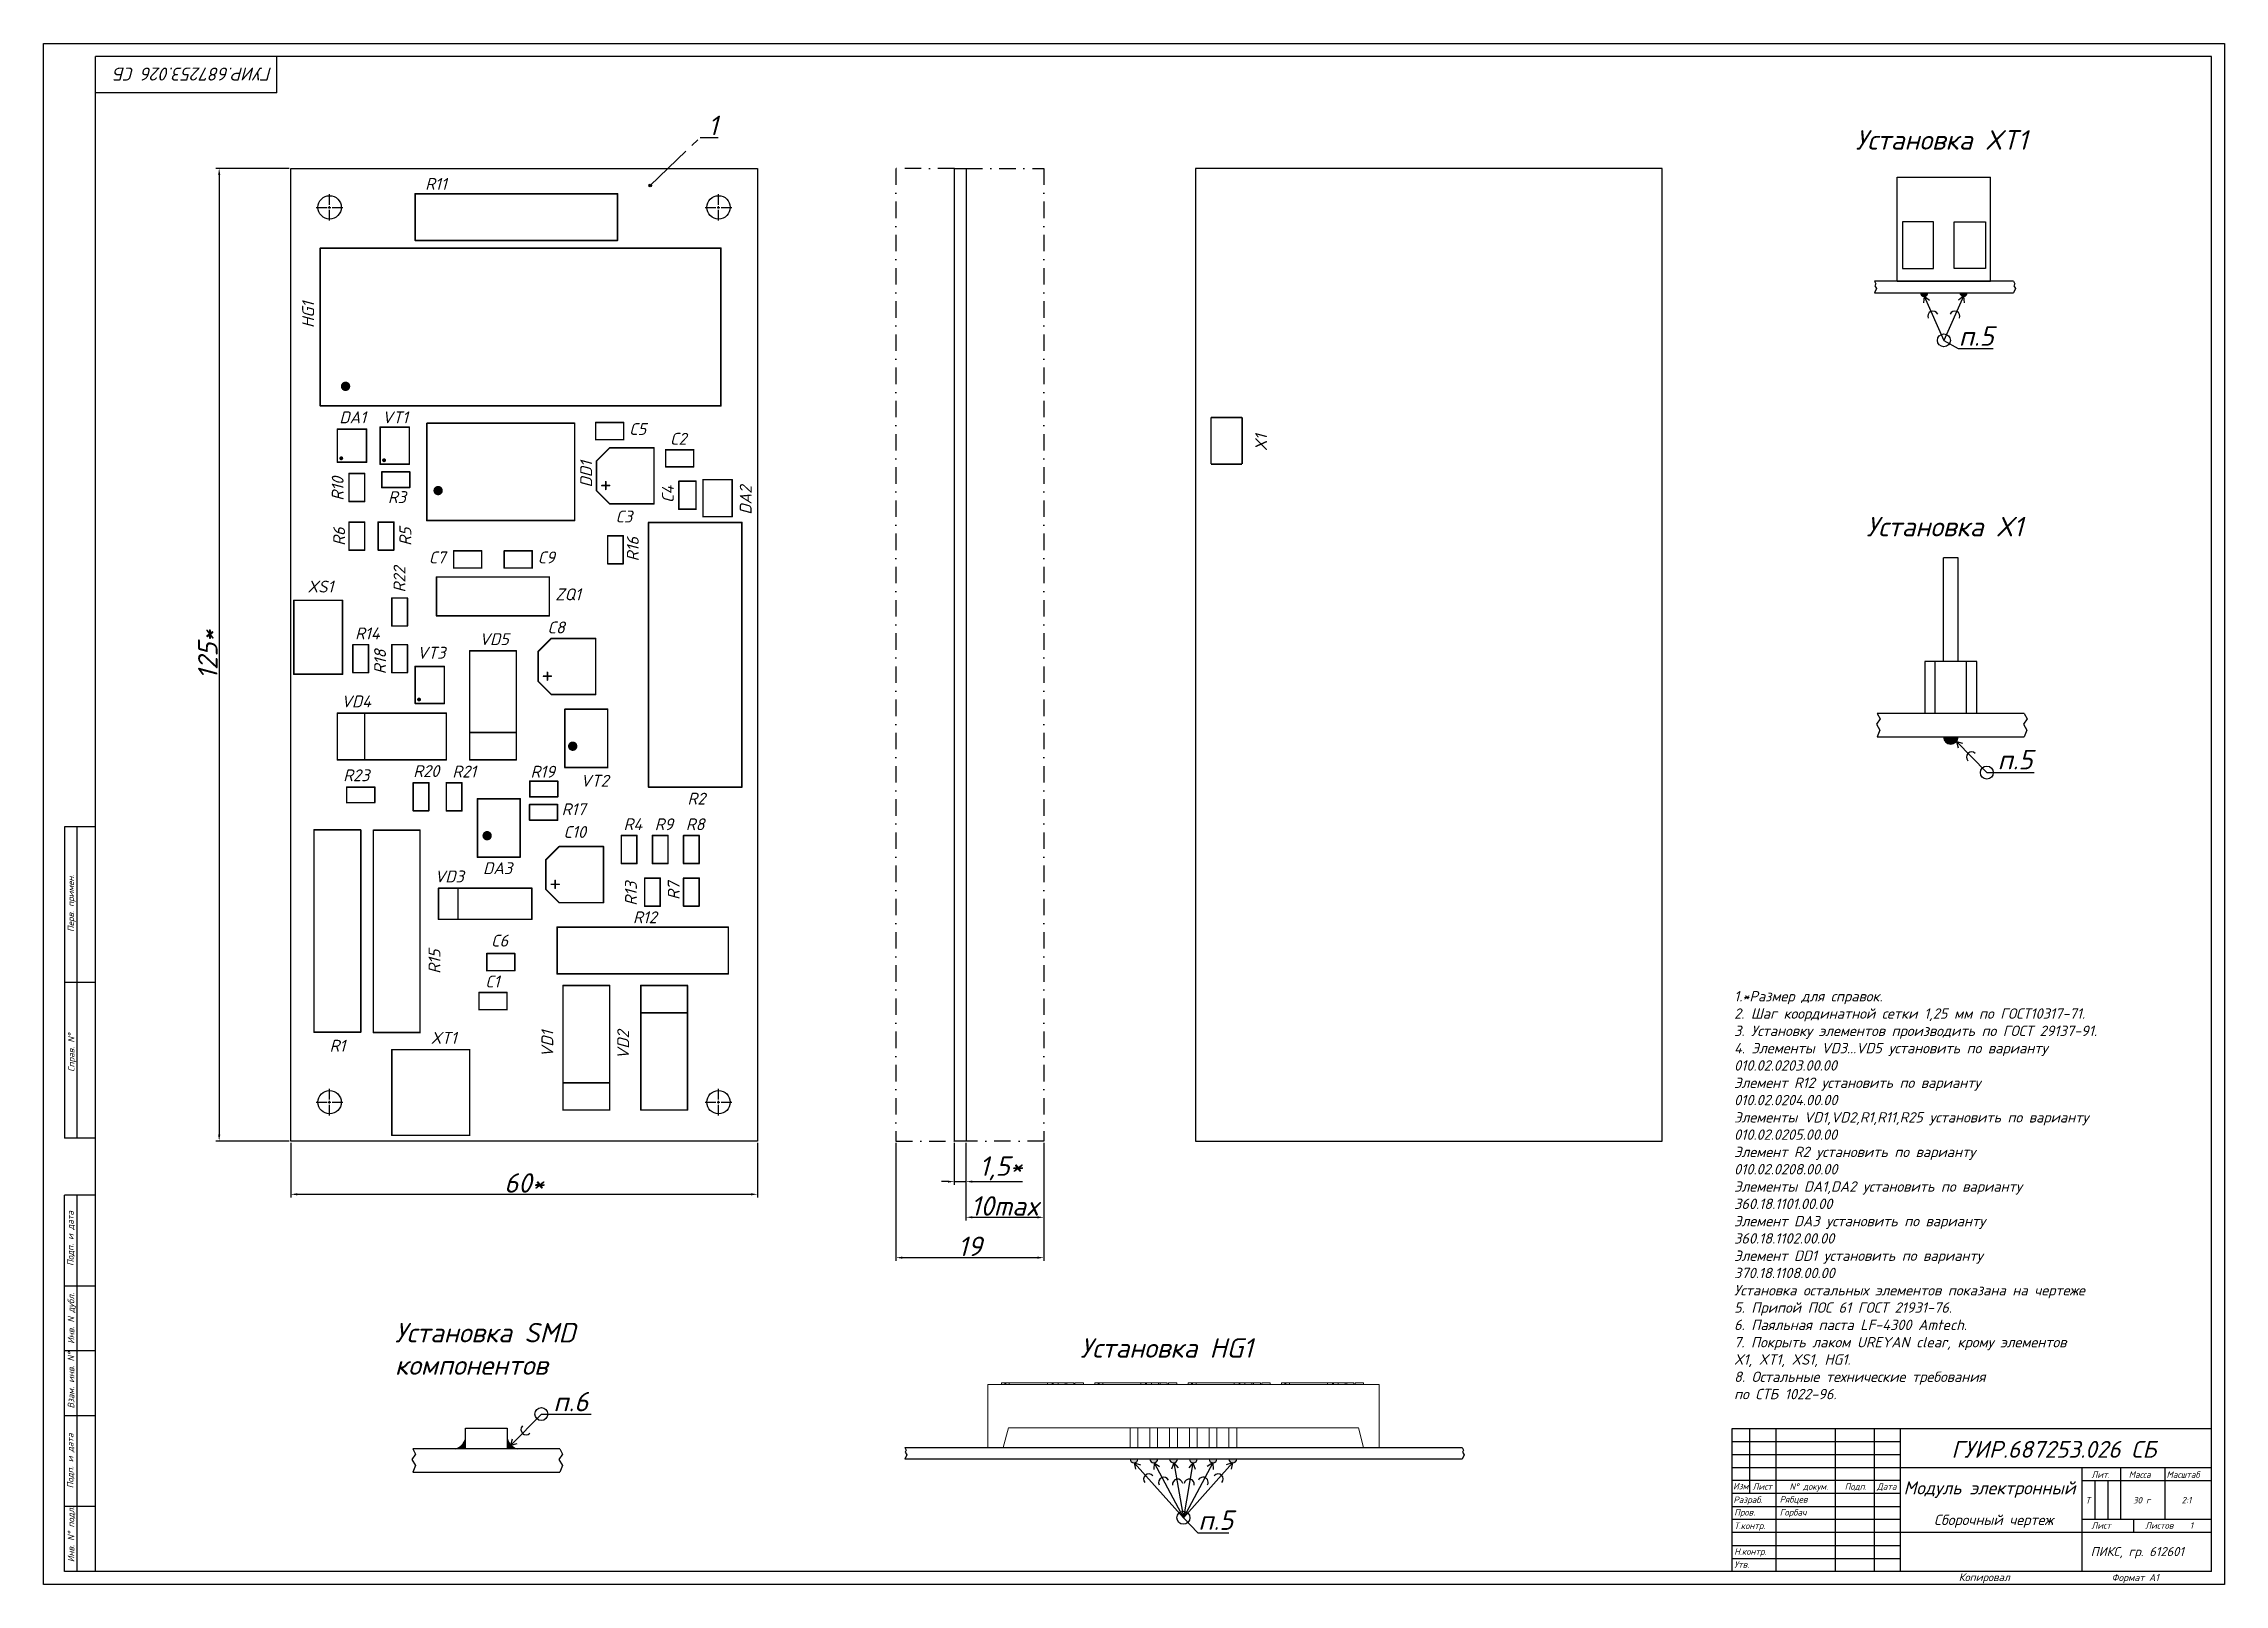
# Model space of a CAD drawing. Header units: millimetres. Extents: x 204 to 2233, y 176 to 1484.
# Drawn here: x 204 to 1045, y 176 to 770 of the extents above; entities that cross this region are included whole.
import ezdxf

# ---------------------------------------------------------------- set-up
doc = ezdxf.new("R2010")
doc.units = ezdxf.units.MM
for name, pattern in [('CENTER2', [1.125, 0.75, -0.125, 0.125, -0.125]), ('осевая2', [28.575, 19.05, -3.175, 3.175, -3.175]), ('штрихпунктирная2', [12.7, 6.35, -3.175, 0, -3.175])]:
    doc.linetypes.add(name, pattern=pattern)
doc.styles.add('PDF ISOCPEUR Italic', font='isocpeui.ttf')
doc.dimstyles.new('ISO-25', dxfattribs={"dimtxt": 2.5, "dimasz": 2.5, "dimexe": 1.25, "dimexo": 0.625, "dimtad": 1, "dimtxsty": 'Standard', "dimcen": 2.5, "dimadec": 0, "dimazin": 0, "dimtfac": 1, "dimtmove": 0, "dimatfit": 3, "dimfxl": 1, "dimarcsym": 0})

msp = doc.modelspace()

# ---------------------------------------------------------------- texts
at = {"style": 'PDF ISOCPEUR Italic'}
for s, height, p in [('R11', 4.572, (351.253, 713.412)), ('DA1', 4.572, (318.15, 623.412)), ('VT1', 4.572, (334.65, 623.412)), ('C5', 4.572, (429.9, 618.912)), ('C2', 4.572, (445.65, 615.162)), ('R3', 4.572, (336.9, 592.662)), ('C3', 4.572, (424.65, 585.162)), ('C7', 4.572, (352.65, 569.412)), ('C9', 4.572, (394.65, 569.412)), ('XS1', 4.572, (305.85, 558.162)), ('ZQ1', 4.572, (401.4, 555.162)), ('C8', 4.572, (398.4, 542.412)), ('R14', 4.572, (324.232, 540.123)), ('VD5', 4.572, (372.15, 537.912)), ('VT3', 4.572, (348.15, 532.662)), ('VD4', 4.572, (318.9, 513.912)), ('R23', 4.572, (319.65, 485.412)), ('R20', 4.572, (346.663, 487.044)), ('R21', 4.572, (361.729, 486.841)), ('R19', 4.572, (391.876, 486.799)), ('VT2', 4.572, (411.177, 483.307)), ('R2', 4.572, (452.4, 476.412)), ('R17', 4.572, (403.885, 472.318)), ('R4', 4.572, (427.744, 466.558)), ('R9', 4.572, (439.761, 466.53)), ('R8', 4.572, (451.761, 466.53)), ('C10', 4.572, (404.593, 463.563)), ('DA3', 4.572, (373.553, 449.593)), ('VD3', 4.572, (354.9, 446.412)), ('R12', 4.572, (431.4, 430.662)), ('C6', 4.572, (376.65, 421.662)), ('C1', 4.572, (374.4, 405.912)), ('XT1', 4.572, (353.4, 384.162)), ('R1', 4.572, (314.4, 381.162)), ('Лит.', 2.5, (993.827, 216.843)), ('Масса', 2.5, (1008.202, 216.843)), ('Масштаб', 2.5, (1022.794, 216.843)), ('Изм', 2.5, (855.654, 212.39)), ('Лист', 2.5, (863.13, 212.239)), ('N%%d докум. ', 2.5, (877.414, 212.239)), ('Подп.', 2.5, (898.666, 212.239)), ('Дата', 2.5, (911.118, 212.239)), ('Разраб.', 2.5, (855.771, 207.139)), ('Пров.', 2.5, (856.072, 202.307)), ('Рябцев', 2.5, (873.62, 207.307)), ('Горбач', 2.5, (873.62, 202.307)), ('Т.контр.', 2.5, (856.072, 197.112)), ('Лист', 2.5, (993.827, 197.229)), ('Листов    1', 2.5, (1014.552, 197.229)), ('Н.контр.', 2.5, (856.072, 187.19)), ('Утв.', 2.5, (856.072, 182.17)), ('Копировал', 3, (942.645, 177.028)), ('Формат А1', 2.75, (1001.573, 177.028))]:
    msp.add_text(s, height=height, dxfattribs=at).set_placement(p)
for s, height, p in [('HG1', 4.572, (308.4, 660.162)), ('X1', 4.572, (675.912, 612.723)), ('DD1', 4.572, (415.65, 598.661)), ('R10', 4.572, (319.8, 593.562)), ('C4', 4.572, (447.15, 592.662)), ('DA2', 4.572, (477.15, 588.162)), ('R6', 4.572, (320.4, 576.162)), ('R5', 4.572, (345.9, 576.162)), ('R16', 4.572, (433.65, 570.162)), ('R22', 4.572, (343.65, 558.162)), ('R18', 4.572, (336.15, 526.661)), ('Перв. примен.', 2.5, (215.862, 427.29)), ('R13', 4.572, (432.9, 437.412)), ('R7', 4.572, (449.4, 439.662)), ('R15', 4.572, (357.15, 411.162)), ('Справ. N%%d', 2.5, (216.017, 373.405)), ('VD1', 4.572, (400.65, 378.912)), ('VD2', 4.572, (429.9, 378.162)), ('Подп. и дата', 2.5, (215.683, 298.548)), ('Инв. N дубл.', 2.5, (215.928, 268.523)), ('Взам. инв. N%%d', 2.5, (215.928, 243.596)), ('Подп. и дата', 2.5, (215.633, 212.811)), ('Инв. N%%d подл.', 2.5, (215.928, 184.345))]:
    msp.add_text(s, height=height, rotation=90, dxfattribs=at).set_placement(p)
at = {"insert": (292.328, 760.543), "char_height": 5, "width": 72.70289, "attachment_point": 7, "rotation": 180, "style": 'PDF ISOCPEUR Italic'}
msp.add_mtext('ГУИР.687253.026 СБ', dxfattribs=at)
at = {"linetype": 'ByBlock', "char_height": 7.5, "attachment_point": 1, "style": 'PDF ISOCPEUR Italic'}
for s, width, insert in [('1', 7.5, (460.346, 741.997)), ('Установка XT1', 97.53922, (902.866, 736.405)), ('п.5', 12.48525, (942.678, 660.796)), ('Установка X1', 97.53922, (907.077, 587.311)), ('п.5', 12.48525, (957.643, 497.496)), ('Установка SMD \\Pкомпонентов', 97.53922, (339.572, 276.567)), ('Установка HG1', 97.53922, (603.914, 270.666)), ('п.6', 12.48525, (400.662, 250.004)), ('п.5', 12.48525, (649.4, 204.287))]:
    msp.add_mtext_dynamic_manual_height_columns(s, width=width, gutter_width=12.5, heights=[0], dxfattribs=dict(at, insert=insert))
at = {"insert": (856.024, 247.15), "char_height": 4, "width": 162.16609, "attachment_point": 7, "style": 'PDF ISOCPEUR Italic'}
msp.add_mtext('1.*Размер для справок.\\P2. Шаг координатной сетки 1,25 мм по ГОСТ10317-71.\\P3. Установку элементов производить по ГОСТ 29137-91.\\P4. Элементы VD3...VD5 установить по варианту\\P010.02.0203.00.00\\PЭлемент R12 установить по варианту\\P010.02.0204.00.00\\PЭлементы VD1,VD2,R1,R11,R25 установить по варианту\\P010.02.0205.00.00\\PЭлемент R2 установить по варианту\\P010.02.0208.00.00\\PЭлементы DA1,DA2 установить по варианту\\P360.18.1101.00.00\\PЭлемент DA3 установить по варианту\\P360.18.1102.00.00\\PЭлемент DD1 установить по варианту\\P370.18.1108.00.00\\PУстановка остальных элементов показана на чертеже\\P5. Припой ПОС 61 ГОСТ 21931-76.\\P6. Паяльная паста LF-4300 Amtech.\\P7. Покрыть лаком UREYAN clear, крому элементов\\PX1, XT1, XS1, HG1.\\P8. Остальные технические требования\\Pпо СТБ 1022-96.', dxfattribs=at)
at = {"attachment_point": 7, "style": 'PDF ISOCPEUR Italic'}
for s, insert, char_height in [('ГУИР.687253.026 СБ', (939.833, 224.591), 6.5), ('\\pxql;Модуль электронный', (921.385, 209.118), 5.00012), ('Сборочный чертеж', (933.133, 197.563), 4), ('Т', (991.57, 206.948), 2.5), ('30 г', (1009.858, 206.97), 2.5), ('2:1', (1028.583, 206.994), 2.5), ('ПИКС, гр. 612601', (993.534, 185.718), 3.5)]:
    msp.add_mtext(s, dxfattribs=dict(at, insert=insert, char_height=char_height))

# ---------------------------------------------------------------- blocks, each defined once
blk = doc.blocks.new('*D27')
at = {"color": 0, "linetype": 'ByBlock', "lineweight": -2, "transparency": 16777216}
for p, q in [((298.78, 721.66), (270.56, 721.66)), ((271.81, 719.16), (271.81, 349.16)), ((298.78, 346.66), (270.56, 346.66))]:
    blk.add_line(p, q, dxfattribs=at)
at = {"color": 0, "linetype": 'ByBlock', "transparency": 16777216}
for points in [[(271.4, 719.16), (272.23, 719.16), (271.81, 721.66)], [(271.4, 349.16), (272.23, 349.16), (271.81, 346.66)]]:
    blk.add_solid(points, dxfattribs=at)
at = {"layer": 'DEFPOINTS', "color": 0, "linetype": 'ByBlock', "transparency": 16777216}
for p in [(299.4, 721.66), (271.81, 346.66), (299.4, 346.66)]:
    blk.add_point(p, dxfattribs=at)
at = {"color": 0, "linetype": 'ByBlock', "transparency": 16777216, "insert": (267.44, 534.16), "char_height": 2.5, "attachment_point": 5, "rotation": 90, "style": 'PDF ISOCPEUR Italic'}
blk.add_mtext('{\\H3x;125\\A1;\\fGOST Common|b0|i1|c204|p34;*}', dxfattribs=at)
blk = doc.blocks.new('*D28')
at = {"color": 0, "linetype": 'ByBlock', "lineweight": -2, "transparency": 16777216}
for p, q in [((299.4, 346.04), (299.4, 324.91)), ((479.4, 346.04), (479.4, 324.91)), ((301.9, 326.16), (476.9, 326.16))]:
    blk.add_line(p, q, dxfattribs=at)
at = {"color": 0, "linetype": 'ByBlock', "transparency": 16777216}
for points in [[(301.9, 326.57), (301.9, 325.74), (299.4, 326.16)], [(476.9, 326.57), (476.9, 325.74), (479.4, 326.16)]]:
    blk.add_solid(points, dxfattribs=at)
at = {"layer": 'DEFPOINTS', "color": 0, "linetype": 'ByBlock', "transparency": 16777216}
for p in [(299.4, 346.66), (479.4, 346.66), (479.4, 326.16)]:
    blk.add_point(p, dxfattribs=at)
at = {"color": 0, "linetype": 'ByBlock', "transparency": 16777216, "insert": (389.4, 330.53), "char_height": 2.5, "attachment_point": 5, "style": 'PDF ISOCPEUR Italic'}
blk.add_mtext('{\\H3x;60\\A1;\\fGOST Common|b0|i1|c204|p34;*}', dxfattribs=at)
blk = doc.blocks.new('*U23')
at = {"color": 0, "linetype": 'CENTER2', "transparency": 16777216}
for p, q in [((-5.12, 0), (-1, 0)), ((0, 1), (0, 5.12)), ((1, 0), (5.12, 0)), ((0, -5.12), (0, -1))]:
    blk.add_line(p, q, dxfattribs=at)
at = {"color": 0, "linetype": 'Continuous', "transparency": 16777216}
for p, q in [((-0.5, 0), (0.5, 0)), ((0, -0.5), (0, 0.5))]:
    blk.add_line(p, q, dxfattribs=at)
blk = doc.blocks.new('*U24')
at = {"color": 0, "linetype": 'CENTER2', "transparency": 16777216}
for p, q in [((-5.12, 0), (-1, 0)), ((0, 1), (0, 5.12)), ((1, 0), (5.12, 0)), ((0, -5.12), (0, -1))]:
    blk.add_line(p, q, dxfattribs=at)
at = {"color": 0, "linetype": 'Continuous', "transparency": 16777216}
for p, q in [((-0.5, 0), (0.5, 0)), ((0, -0.5), (0, 0.5))]:
    blk.add_line(p, q, dxfattribs=at)
blk = doc.blocks.new('*U25')
at = {"color": 0, "linetype": 'CENTER2', "transparency": 16777216}
for p, q in [((-5.12, 0), (-1, 0)), ((0, 1), (0, 5.12)), ((1, 0), (5.12, 0)), ((0, -5.12), (0, -1))]:
    blk.add_line(p, q, dxfattribs=at)
at = {"color": 0, "linetype": 'Continuous', "transparency": 16777216}
for p, q in [((-0.5, 0), (0.5, 0)), ((0, -0.5), (0, 0.5))]:
    blk.add_line(p, q, dxfattribs=at)
blk = doc.blocks.new('*U26')
at = {"color": 0, "linetype": 'CENTER2', "transparency": 16777216}
for p, q in [((-5.12, 0), (-1, 0)), ((0, 1), (0, 5.12)), ((1, 0), (5.12, 0)), ((0, -5.12), (0, -1))]:
    blk.add_line(p, q, dxfattribs=at)
at = {"color": 0, "linetype": 'Continuous', "transparency": 16777216}
for p, q in [((-0.5, 0), (0.5, 0)), ((0, -0.5), (0, 0.5))]:
    blk.add_line(p, q, dxfattribs=at)
blk = doc.blocks.new('*D29')
at = {"color": 0, "linetype": 'ByBlock', "lineweight": -2, "transparency": 16777216}
for p, q in [((532.82, 346.04), (532.82, 300.49)), ((589.82, 346.04), (589.82, 300.49)), ((535.32, 301.74), (587.32, 301.74))]:
    blk.add_line(p, q, dxfattribs=at)
at = {"color": 0, "linetype": 'ByBlock', "transparency": 16777216}
for points in [[(535.32, 302.15), (535.32, 301.32), (532.82, 301.74)], [(587.32, 302.15), (587.32, 301.32), (589.82, 301.74)]]:
    blk.add_solid(points, dxfattribs=at)
at = {"layer": 'DEFPOINTS', "color": 0, "linetype": 'ByBlock', "transparency": 16777216}
for p in [(532.82, 346.66), (589.82, 346.66), (589.82, 301.74)]:
    blk.add_point(p, dxfattribs=at)
at = {"color": 0, "linetype": 'ByBlock', "transparency": 16777216, "insert": (561.32, 306.11), "char_height": 2.5, "attachment_point": 5, "style": 'PDF ISOCPEUR Italic'}
blk.add_mtext('{\\H3x;19}', dxfattribs=at)
blk = doc.blocks.new('*D30')
at = {"color": 0, "linetype": 'ByBlock', "lineweight": -2, "transparency": 16777216}
for p, q in [((559.82, 346.04), (559.82, 316.05)), ((589.82, 346.04), (589.82, 316.05)), ((562.32, 317.3), (587.32, 317.3))]:
    blk.add_line(p, q, dxfattribs=at)
at = {"color": 0, "linetype": 'ByBlock', "transparency": 16777216}
for points in [[(562.32, 317.72), (562.32, 316.88), (559.82, 317.3)], [(587.32, 317.72), (587.32, 316.88), (589.82, 317.3)]]:
    blk.add_solid(points, dxfattribs=at)
at = {"layer": 'DEFPOINTS', "color": 0, "linetype": 'ByBlock', "transparency": 16777216}
for p in [(559.82, 346.66), (589.82, 346.66), (589.82, 317.3)]:
    blk.add_point(p, dxfattribs=at)
at = {"color": 0, "linetype": 'ByBlock', "transparency": 16777216, "insert": (574.82, 321.67), "char_height": 2.5, "attachment_point": 5, "style": 'PDF ISOCPEUR Italic'}
blk.add_mtext('{\\H3x;10max}', dxfattribs=at)
blk = doc.blocks.new('*D31')
at = {"color": 0, "linetype": 'ByBlock', "lineweight": -2, "transparency": 16777216}
for p, q in [((555.32, 346.04), (555.32, 329.79)), ((559.82, 346.04), (559.82, 329.79)), ((552.82, 331.04), (550.32, 331.04)), ((555.32, 331.04), (559.82, 331.04)), ((562.32, 331.04), (581.66, 331.04))]:
    blk.add_line(p, q, dxfattribs=at)
at = {"color": 0, "linetype": 'ByBlock', "transparency": 16777216}
for points in [[(552.82, 331.46), (552.82, 330.63), (555.32, 331.04)], [(562.32, 331.46), (562.32, 330.63), (559.82, 331.04)]]:
    blk.add_solid(points, dxfattribs=at)
at = {"layer": 'DEFPOINTS', "color": 0, "linetype": 'ByBlock', "transparency": 16777216}
for p in [(555.32, 346.66), (559.82, 346.66), (559.82, 331.04)]:
    blk.add_point(p, dxfattribs=at)
at = {"color": 0, "linetype": 'ByBlock', "transparency": 16777216, "insert": (573.24, 336.17), "char_height": 2.5, "attachment_point": 5}
blk.add_mtext('{\\fISOCPEUR|b0|i1|c204|p34;\\H3x;1,5\\A1;\\fGOST Common|b0|i1|c204|p34;*}', dxfattribs=at)

# ---------------------------------------------------------------- dimensions: what is measured, and where the dimension line sits
at = {"linetype": 'ByBlock'}
dim = msp.add_linear_dim(base=(271.813, 346.662), p1=(299.4, 721.662), p2=(299.4, 346.662), angle=90, text='{\\H3x;125\\A1;\\fGOST Common|b0|i1|c204|p34;*}', dimstyle='ISO-25', override={"dimtxsty": 'PDF ISOCPEUR Italic'}, dxfattribs=at)
dim.commit()
dim.dimension.update_dxf_attribs({"geometry": '*D27', "text_midpoint": (267.438, 534.162)})
for base, p1, p2, text, picture, middle in [((479.4, 326.157), (299.4, 346.662), (479.4, 346.662), '{\\H3x;60\\A1;\\fGOST Common|b0|i1|c204|p34;*}', '*D28', (389.4, 330.532)), ((589.825, 317.299), (559.825, 346.662), (589.825, 346.662), '{\\H3x;10max}', '*D30', (574.825, 321.674))]:
    dim = msp.add_linear_dim(base=base, p1=p1, p2=p2, text=text, dimstyle='ISO-25', override={"dimtxsty": 'PDF ISOCPEUR Italic'}, dxfattribs=at)
    dim.commit()
    dim.dimension.update_dxf_attribs({"geometry": picture, "text_midpoint": middle})
dim = msp.add_linear_dim(base=(589.825, 301.737), p1=(532.825, 346.662), p2=(589.825, 346.662), text='{\\H3x;19}', dimstyle='ISO-25', override={"dimtxsty": 'PDF ISOCPEUR Italic'}, dxfattribs=at)
dim.commit()
dim.dimension.update_dxf_attribs({"geometry": '*D29', "text_midpoint": (561.325, 301.737), "dimtype": 160})
dim = msp.add_linear_dim(base=(559.825, 331.043), p1=(555.325, 346.662), p2=(559.825, 346.662), text='{\\fISOCPEUR|b0|i1|c204|p34;\\H3x;1,5\\A1;\\fGOST Common|b0|i1|c204|p34;*}', dimstyle='ISO-25', dxfattribs=at)
dim.commit()
dim.dimension.update_dxf_attribs({"geometry": '*D31', "text_midpoint": (573.242, 336.168)})

# ---------------------------------------------------------------- hatches: boundary and pattern name
at = {"linetype": 'ByBlock'}
h = msp.add_hatch(color=256, dxfattribs=at)
h.dxf.hatch_style = 1
h.paths.add_polyline_path([(438.564, 715.111, 1), (437.564, 715.111, 1)])
h = msp.add_hatch(color=256, dxfattribs=at)
h.dxf.hatch_style = 1
h.paths.add_polyline_path([(927.941, 673.755, 1), (930.741, 673.755)])
h = msp.add_hatch(color=256, dxfattribs=at)
h.dxf.hatch_style = 1
h.paths.add_polyline_path([(943.141, 673.755, 1), (945.941, 673.755)])
h = msp.add_hatch(color=256, dxfattribs=at)
h.dxf.hatch_style = 1
h.paths.add_polyline_path([(936.809, 502.513, 1), (942.409, 502.513)])
h = msp.add_hatch(color=256, dxfattribs=at)
h.dxf.hatch_style = 1
h.paths.add_polyline_path([(366.867, 231.986), (366.867, 227.986), (362.867, 227.986, 0.2723201)])
h = msp.add_hatch(color=256, dxfattribs=at)
h.dxf.hatch_style = 1
h.paths.add_polyline_path([(386.867, 227.986, -0.2723201), (382.867, 231.986), (382.867, 227.986)])
h = msp.add_hatch(color=256, dxfattribs=at)
h.dxf.hatch_style = 1
h.paths.add_polyline_path([(626.108, 224.092), (623.108, 224.092, 1)])
h.paths.add_polyline_path([(633.728, 224.092), (630.728, 224.092, 1)])
h.paths.add_polyline_path([(638.348, 224.092, 1), (641.348, 224.092)])
h.paths.add_polyline_path([(645.968, 224.092, 1), (648.968, 224.092)])
h.paths.add_polyline_path([(656.588, 224.092), (653.588, 224.092, 1)])
h.paths.add_polyline_path([(664.208, 224.092), (661.208, 224.092, 1)])

# ---------------------------------------------------------------- linework, layer by layer
for p, q in [((204.109, 175.778), (204.109, 769.778)), ((204.109, 769.778), (1045.109, 769.778)), ((1045.109, 769.778), (1045.109, 175.778)), ((224.109, 220.778), (224.109, 764.778)), ((1040.109, 764.778), (224.109, 764.778)), ((294.109, 750.778), (294.109, 764.778)), ((1040.109, 180.778), (1040.109, 764.778)), ((294.109, 750.778), (224.109, 750.778)), ((299.4, 346.662), (299.4, 721.662)), ((299.4, 721.662), (479.4, 721.662)), ((479.4, 721.662), (479.4, 346.662)), ((555.325, 721.662), (559.825, 721.662)), ((555.325, 346.662), (555.325, 721.662)), ((559.825, 721.662), (559.825, 346.662)), ((648.296, 721.662), (648.296, 346.662)), ((828.296, 721.662), (648.296, 721.662)), ((828.296, 346.662), (828.296, 721.662)), ((212.109, 467.778), (212.109, 347.778)), ((224.109, 467.778), (212.109, 467.778)), ((217.109, 347.778), (217.109, 467.778)), ((224.109, 407.778), (212.109, 407.778)), ((224.109, 347.778), (212.109, 347.778)), ((479.4, 346.662), (299.4, 346.662)), ((559.825, 346.662), (555.325, 346.662)), ((648.296, 346.662), (828.296, 346.662)), ((212.109, 180.778), (212.109, 325.778)), ((224.109, 325.778), (212.109, 325.778)), ((217.109, 180.778), (217.109, 325.778)), ((224.109, 290.778), (212.109, 290.778)), ((224.109, 265.778), (212.109, 265.778)), ((224.109, 240.778), (212.109, 240.778)), ((855.109, 235.778), (855.109, 180.778)), ((1040.109, 235.778), (855.109, 235.778)), ((862.109, 210.778), (862.109, 235.778)), ((872.109, 235.778), (872.109, 180.778)), ((895.109, 180.778), (895.109, 235.778)), ((910.109, 235.778), (910.109, 180.778)), ((920.109, 235.778), (920.109, 180.778)), ((920.109, 230.778), (855.109, 230.778)), ((224.109, 180.778), (224.109, 220.778)), ((920.109, 225.778), (855.109, 225.778)), ((855.109, 220.778), (1040.109, 220.778)), ((990.109, 220.778), (990.109, 180.778)), ((1005.109, 220.778), (1005.109, 200.778)), ((1022.109, 220.778), (1022.109, 200.778)), ((920.109, 215.778), (855.109, 215.778)), ((920.109, 210.778), (855.109, 210.778)), ((990.109, 215.778), (1040.109, 215.778)), ((995.097, 215.569), (995.097, 200.778)), ((1000.175, 215.569), (1000.175, 200.778)), ((224.109, 205.778), (212.109, 205.778)), ((855.109, 205.778), (920.109, 205.778)), ((920.109, 200.778), (855.109, 200.778)), ((920.109, 195.778), (855.109, 195.778)), ((1040.109, 195.778), (920.109, 195.778)), ((1040.109, 200.778), (990.109, 200.778)), ((1010.109, 200.778), (1010.109, 195.778)), ((1040.109, 180.778), (212.109, 180.778)), ((990.109, 180.778), (990.109, 180.778)), ((1045.109, 175.778), (204.109, 175.778))]:
    msp.add_line(p, q)
at = {"linetype": 'осевая2'}
msp.add_line((438.064, 715.111), (457.302, 733.616), dxfattribs=at)
at = {"linetype": 'ByBlock'}
for p, q in [((457.302, 733.616), (464.199, 733.616)), ((918.941, 678.255), (918.941, 718.255)), ((918.941, 718.255), (954.941, 718.255)), ((954.941, 678.255), (954.941, 718.255)), ((932.941, 701.055), (920.941, 701.055)), ((920.941, 701.055), (920.941, 683.055)), ((932.941, 683.055), (932.941, 701.055)), ((940.941, 683.055), (940.941, 701.055)), ((940.941, 701.055), (952.941, 701.055)), ((952.941, 701.055), (952.941, 683.055)), ((920.941, 683.055), (932.941, 683.055)), ((952.941, 683.055), (940.941, 683.055)), ((963.763, 678.255), (910.12, 678.255)), ((910.12, 673.755), (963.763, 673.755)), ((918.941, 678.255), (954.941, 678.255)), ((929.341, 672.355), (929.076, 669.869)), ((929.341, 672.355), (936.941, 655.389)), ((929.341, 672.355), (931.362, 670.883)), ((944.541, 672.355), (936.941, 655.389)), ((944.541, 672.355), (942.521, 670.883)), ((944.541, 672.355), (944.806, 669.869)), ((936.941, 655.389), (942.443, 652.213)), ((942.443, 652.213), (955.967, 652.213)), ((936.809, 531.513), (936.809, 571.513)), ((942.409, 571.513), (936.809, 571.513)), ((942.409, 531.513), (942.409, 571.513)), ((949.609, 531.513), (929.609, 531.513)), ((929.609, 531.513), (929.609, 511.513)), ((933.609, 511.513), (933.609, 531.513)), ((945.609, 511.513), (945.609, 531.513)), ((949.609, 511.513), (949.609, 531.513)), ((967.95, 511.513), (911.268, 511.513)), ((911.268, 502.513), (967.95, 502.513)), ((941.76, 500.72), (953.495, 488.73)), ((941.76, 500.72), (942.381, 498.298)), ((941.76, 500.72), (944.167, 500.047)), ((953.495, 488.73), (971.764, 488.73)), ((366.867, 227.986), (366.867, 235.986)), ((366.867, 235.986), (382.867, 235.986)), ((382.867, 235.986), (382.867, 227.986)), ((384.322, 229.441), (396.058, 241.431)), ((396.058, 241.431), (415.314, 241.431)), ((403.208, 227.986), (346.526, 227.986)), ((382.867, 227.986), (366.867, 227.986)), ((384.322, 229.441), (384.943, 231.863)), ((384.322, 229.441), (386.73, 230.114)), ((536.184, 228.592), (751.133, 228.592)), ((346.526, 218.986), (403.208, 218.986)), ((751.133, 224.092), (536.184, 224.092)), ((624.734, 222.596), (643.658, 201.462)), ((624.734, 222.596), (625.242, 220.148)), ((624.734, 222.596), (627.108, 221.811)), ((632.355, 222.598), (632.2, 220.103)), ((632.355, 222.598), (643.658, 201.462)), ((632.355, 222.598), (634.439, 221.216)), ((639.975, 222.598), (639.115, 220.25)), ((639.975, 222.598), (643.658, 201.462)), ((639.975, 222.598), (641.578, 220.679)), ((647.342, 222.598), (643.658, 201.462)), ((654.962, 222.598), (643.658, 201.462)), ((662.582, 222.596), (643.658, 201.462)), ((647.342, 222.598), (645.739, 220.679)), ((647.342, 222.598), (648.201, 220.25)), ((654.962, 222.598), (652.878, 221.216)), ((654.962, 222.598), (655.117, 220.103)), ((662.582, 222.596), (660.209, 221.811)), ((662.582, 222.596), (662.075, 220.148)), ((643.658, 201.462), (649.168, 195.619)), ((649.168, 195.619), (661.185, 195.619))]:
    msp.add_line(p, q, dxfattribs=at)
at = {"linetype": 'штрихпунктирная2'}
for p, q in [((555.325, 721.662), (532.825, 721.662)), ((532.825, 721.662), (532.825, 346.662)), ((559.825, 721.662), (589.825, 721.662)), ((589.825, 721.662), (589.825, 346.662)), ((532.825, 346.662), (555.325, 346.662)), ((589.825, 346.662), (559.825, 346.662))]:
    msp.add_line(p, q, dxfattribs=at)
at = {"color": 7, "linetype": 'Continuous', "lineweight": 15}
for p, q in [((568.208, 252.892), (568.208, 228.592)), ((719.108, 252.892), (568.208, 252.892)), ((573.459, 253.492), (573.459, 252.892)), ((574.804, 253.492), (573.459, 253.492)), ((574.804, 253.492), (574.804, 252.892)), ((575.187, 253.492), (574.804, 253.492)), ((575.187, 253.492), (575.187, 252.892)), ((576.532, 253.492), (575.187, 253.492)), ((576.532, 253.492), (576.532, 252.892)), ((591.189, 253.492), (576.532, 253.492)), ((591.189, 253.492), (591.189, 252.892)), ((593.105, 253.492), (591.189, 253.492)), ((593.105, 253.492), (593.105, 252.892)), ((593.487, 253.492), (593.105, 253.492)), ((593.487, 253.492), (593.487, 252.892)), ((595.404, 253.492), (593.487, 253.492)), ((595.404, 253.492), (595.404, 252.892)), ((598.086, 253.492), (595.404, 253.492)), ((598.086, 253.492), (598.086, 252.892)), ((598.69, 253.492), (598.086, 253.492)), ((598.69, 253.492), (598.69, 252.892)), ((601.373, 253.492), (598.69, 253.492)), ((601.373, 253.492), (601.373, 252.892)), ((601.851, 253.492), (601.851, 252.892)), ((603.471, 253.492), (601.851, 253.492)), ((605.091, 253.492), (603.471, 253.492)), ((605.091, 252.892), (605.091, 253.492)), ((609.459, 253.492), (609.459, 252.892)), ((610.804, 253.492), (609.459, 253.492)), ((610.804, 253.492), (610.804, 252.892)), ((611.187, 253.492), (610.804, 253.492)), ((611.187, 253.492), (611.187, 252.892)), ((612.532, 253.492), (611.187, 253.492)), ((612.532, 253.492), (612.532, 252.892)), ((627.189, 253.492), (612.532, 253.492)), ((627.189, 253.492), (627.189, 252.892)), ((629.105, 253.492), (627.189, 253.492)), ((629.105, 253.492), (629.105, 252.892)), ((629.487, 253.492), (629.105, 253.492)), ((629.487, 253.492), (629.487, 252.892)), ((631.404, 253.492), (629.487, 253.492)), ((631.404, 253.492), (631.404, 252.892)), ((634.086, 253.492), (631.404, 253.492)), ((634.086, 253.492), (634.086, 252.892)), ((634.69, 253.492), (634.086, 253.492)), ((634.69, 253.492), (634.69, 252.892)), ((637.373, 253.492), (634.69, 253.492)), ((637.373, 253.492), (637.373, 252.892)), ((637.851, 253.492), (637.851, 252.892)), ((639.471, 253.492), (637.851, 253.492)), ((641.091, 253.492), (639.471, 253.492)), ((641.091, 252.892), (641.091, 253.492)), ((645.459, 253.492), (645.459, 252.892)), ((646.804, 253.492), (645.459, 253.492)), ((646.804, 253.492), (646.804, 252.892)), ((647.187, 253.492), (646.804, 253.492)), ((647.187, 253.492), (647.187, 252.892)), ((648.532, 253.492), (647.187, 253.492)), ((648.532, 253.492), (648.532, 252.892)), ((663.189, 253.492), (648.532, 253.492)), ((663.189, 253.492), (663.189, 252.892)), ((665.105, 253.492), (663.189, 253.492)), ((665.105, 253.492), (665.105, 252.892)), ((665.487, 253.492), (665.105, 253.492)), ((665.487, 253.492), (665.487, 252.892)), ((667.404, 253.492), (665.487, 253.492)), ((667.404, 253.492), (667.404, 252.892)), ((670.086, 253.492), (667.404, 253.492)), ((670.086, 253.492), (670.086, 252.892)), ((670.69, 253.492), (670.086, 253.492)), ((670.69, 253.492), (670.69, 252.892)), ((673.373, 253.492), (670.69, 253.492)), ((673.373, 253.492), (673.373, 252.892)), ((673.851, 253.492), (673.851, 252.892)), ((675.471, 253.492), (673.851, 253.492)), ((677.091, 253.492), (675.471, 253.492)), ((677.091, 252.892), (677.091, 253.492)), ((681.459, 253.492), (681.459, 252.892)), ((682.804, 253.492), (681.459, 253.492)), ((682.804, 253.492), (682.804, 252.892)), ((683.187, 253.492), (682.804, 253.492)), ((683.187, 253.492), (683.187, 252.892)), ((684.532, 253.492), (683.187, 253.492)), ((684.532, 253.492), (684.532, 252.892)), ((699.189, 253.492), (684.532, 253.492)), ((699.189, 253.492), (699.189, 252.892)), ((701.105, 253.492), (699.189, 253.492)), ((701.105, 253.492), (701.105, 252.892)), ((701.487, 253.492), (701.105, 253.492)), ((701.487, 253.492), (701.487, 252.892)), ((703.404, 253.492), (701.487, 253.492)), ((703.404, 253.492), (703.404, 252.892)), ((706.086, 253.492), (703.404, 253.492)), ((706.086, 253.492), (706.086, 252.892)), ((706.69, 253.492), (706.086, 253.492)), ((706.69, 253.492), (706.69, 252.892)), ((709.373, 253.492), (706.69, 253.492)), ((709.373, 253.492), (709.373, 252.892)), ((709.851, 253.492), (709.851, 252.892)), ((711.471, 253.492), (709.851, 253.492)), ((713.091, 253.492), (711.471, 253.492)), ((713.091, 252.892), (713.091, 253.492)), ((719.108, 252.892), (719.108, 228.592)), ((574.149, 228.592), (576.158, 236.092)), ((711.158, 236.092), (576.158, 236.092)), ((623.108, 236.092), (623.108, 228.592)), ((626.108, 228.592), (626.108, 236.092)), ((630.728, 236.092), (630.728, 228.592)), ((633.728, 228.592), (633.728, 236.092)), ((638.348, 236.092), (638.348, 228.592)), ((641.348, 228.592), (641.348, 236.092)), ((645.968, 236.092), (645.968, 228.592)), ((648.968, 228.592), (648.968, 236.092)), ((653.588, 236.092), (653.588, 228.592)), ((656.588, 228.592), (656.588, 236.092)), ((661.208, 236.092), (661.208, 228.592)), ((664.208, 228.592), (664.208, 236.092)), ((711.158, 236.092), (713.168, 228.592)), ((574.149, 228.592), (568.208, 228.592)), ((719.108, 228.592), (713.168, 228.592))]:
    msp.add_line(p, q, dxfattribs=at)
at = {"const_width": 0.6}
for points in [[(347.4, 711.912), (425.4, 711.912)], [(347.4, 693.912), (347.4, 711.912)], [(425.4, 693.912), (425.4, 711.912)], [(310.8, 630.161), (310.8, 690.911)], [(310.8, 690.911), (465.3, 690.911)], [(347.4, 693.912), (425.4, 693.912)], [(465.3, 630.161), (465.3, 690.911)], [(310.8, 630.161), (465.3, 630.161)], [(351.9, 623.412), (408.9, 623.412)], [(351.9, 585.912), (351.9, 623.412)], [(408.9, 585.912), (408.9, 623.412)], [(417, 617.112), (417, 623.712)], [(417, 623.712), (427.8, 623.712)], [(427.8, 617.112), (427.8, 623.712)], [(654.296, 607.661), (654.296, 625.661)], [(666.296, 625.661), (654.296, 625.661)], [(666.296, 607.661), (666.296, 625.661)], [(317.4, 608.411), (317.4, 621.162)], [(317.4, 621.162), (328.65, 621.162)], [(328.65, 608.411), (328.65, 621.162)], [(333.9, 607.661), (333.9, 621.911)], [(333.9, 621.911), (345.15, 621.911)], [(345.15, 607.661), (345.15, 621.911)], [(417, 617.112), (427.8, 617.112)], [(417.3, 608.861), (422.4, 613.961)], [(422.4, 613.961), (439.5, 613.961)], [(439.5, 592.361), (439.5, 613.961)], [(317.4, 608.411), (328.65, 608.411)], [(333.9, 607.661), (345.15, 607.661)], [(417.3, 597.461), (417.3, 608.861)], [(444, 606.611), (444, 613.212)], [(444, 613.212), (454.8, 613.212)], [(444, 606.611), (454.8, 606.611)], [(454.8, 606.611), (454.8, 613.212)], [(666.296, 607.661), (654.296, 607.661)], [(321.9, 604.061), (327.9, 604.061)], [(321.9, 593.262), (321.9, 604.061)], [(327.9, 593.262), (327.9, 604.061)], [(334.5, 598.661), (334.5, 604.662)], [(334.5, 604.662), (345.3, 604.662)], [(334.5, 598.661), (345.3, 598.661)], [(345.3, 598.661), (345.3, 604.662)], [(417.3, 597.461), (422.4, 592.361)], [(419.4, 599.411), (422.4, 599.411)], [(420.9, 597.912), (420.9, 600.911)], [(449.1, 590.262), (449.1, 601.061)], [(449.1, 601.061), (455.7, 601.061)], [(455.7, 590.262), (455.7, 601.061)], [(458.4, 587.411), (458.4, 601.662)], [(458.4, 601.662), (469.65, 601.662)], [(469.65, 587.411), (469.65, 601.662)], [(321.9, 593.262), (327.9, 593.262)], [(422.4, 592.361), (439.5, 592.361)], [(449.1, 590.262), (455.7, 590.262)], [(321.9, 585.311), (327.9, 585.311)], [(321.9, 574.512), (321.9, 585.311)], [(327.9, 574.512), (327.9, 585.311)], [(333.15, 585.311), (339.15, 585.311)], [(333.15, 574.512), (333.15, 585.311)], [(339.15, 574.512), (339.15, 585.311)], [(351.9, 585.912), (408.9, 585.912)], [(421.65, 580.061), (427.65, 580.061)], [(421.65, 569.262), (421.65, 580.061)], [(427.65, 569.262), (427.65, 580.061)], [(437.4, 585.161), (473.4, 585.161)], [(437.4, 483.162), (437.4, 585.161)], [(458.4, 587.411), (469.65, 587.411)], [(473.4, 483.162), (473.4, 585.161)], [(321.9, 574.512), (327.9, 574.512)], [(333.15, 574.512), (339.15, 574.512)], [(362.25, 567.612), (362.25, 574.212)], [(362.25, 574.212), (373.05, 574.212)], [(373.05, 567.612), (373.05, 574.212)], [(381.75, 567.612), (381.75, 574.212)], [(381.75, 574.212), (392.55, 574.212)], [(392.55, 567.612), (392.55, 574.212)], [(355.65, 564.162), (399.15, 564.162)], [(355.65, 549.161), (355.65, 564.162)], [(362.25, 567.612), (373.05, 567.612)], [(381.75, 567.612), (392.55, 567.612)], [(399.15, 549.161), (399.15, 564.162)], [(421.65, 569.262), (427.65, 569.262)], [(300.6, 526.661), (300.6, 555.162)], [(300.6, 526.661), (300.6, 555.162)], [(300.6, 555.162), (319.35, 555.162)], [(319.35, 526.661), (319.35, 555.162)], [(338.4, 556.062), (344.4, 556.062)], [(338.4, 545.262), (338.4, 556.062)], [(344.4, 545.262), (344.4, 556.062)], [(355.65, 549.161), (399.15, 549.161)], [(323.4, 538.061), (329.4, 538.061)], [(323.4, 527.262), (323.4, 538.061)], [(329.4, 527.262), (329.4, 538.061)], [(338.4, 545.262), (344.4, 545.262)], [(338.4, 538.061), (344.4, 538.061)], [(338.4, 527.262), (338.4, 538.061)], [(344.4, 527.262), (344.4, 538.061)], [(394.8, 535.361), (399.9, 540.462)], [(399.9, 540.462), (417, 540.462)], [(417, 518.861), (417, 540.462)], [(347.4, 515.411), (347.4, 529.662)], [(347.4, 529.662), (358.65, 529.662)], [(358.65, 515.411), (358.65, 529.662)], [(368.4, 493.661), (368.4, 535.662)], [(368.4, 535.662), (386.4, 535.662)], [(386.4, 493.661), (386.4, 535.662)], [(394.8, 523.961), (394.8, 535.361)], [(300.6, 526.661), (319.35, 526.661)], [(323.4, 527.262), (329.4, 527.262)], [(338.4, 527.262), (344.4, 527.262)], [(394.8, 523.961), (399.9, 518.861)], [(396.9, 525.912), (399.9, 525.912)], [(398.4, 524.412), (398.4, 527.411)], [(347.4, 515.411), (358.65, 515.411)], [(399.9, 518.861), (417, 518.861)], [(405.15, 513.162), (421.65, 513.162)], [(405.15, 490.662), (405.15, 513.162)], [(421.65, 490.662), (421.65, 513.162)], [(317.4, 511.661), (359.4, 511.661)], [(317.4, 493.661), (317.4, 511.661)], [(327.9, 493.661), (327.9, 511.661)], [(359.4, 493.661), (359.4, 511.661)], [(368.4, 504.161), (386.4, 504.161)], [(317.4, 493.661), (359.4, 493.661)], [(368.4, 493.661), (386.4, 493.661)], [(405.15, 490.662), (421.65, 490.662)], [(321, 477.161), (321, 483.162)], [(321, 483.162), (331.8, 483.162)], [(331.8, 477.161), (331.8, 483.162)], [(346.65, 484.811), (352.65, 484.811)], [(346.65, 474.012), (346.65, 484.811)], [(352.65, 474.012), (352.65, 484.811)], [(359.4, 484.811), (365.4, 484.811)], [(359.4, 474.012), (359.4, 484.811)], [(365.4, 474.012), (365.4, 484.811)], [(391.575, 479.412), (391.575, 485.412)], [(391.575, 485.412), (402.375, 485.412)], [(391.575, 479.412), (402.375, 479.412)], [(402.375, 479.412), (402.375, 485.412)], [(437.4, 483.162), (473.4, 483.162)], [(321, 477.161), (331.8, 477.161)], [(346.65, 474.012), (352.65, 474.012)], [(359.4, 474.012), (365.4, 474.012)], [(371.4, 478.662), (387.9, 478.662)], [(371.4, 456.162), (371.4, 478.662)], [(387.9, 456.162), (387.9, 478.662)], [(391.5, 470.411), (391.5, 476.412)], [(391.5, 476.412), (402.3, 476.412)], [(402.3, 470.411), (402.3, 476.412)], [(308.4, 466.661), (326.4, 466.661)], [(308.4, 388.662), (308.4, 466.661)], [(326.4, 388.662), (326.4, 466.661)], [(331.275, 388.512), (331.275, 466.511)], [(331.275, 466.511), (349.275, 466.511)], [(349.275, 388.512), (349.275, 466.511)], [(391.5, 470.411), (402.3, 470.411)], [(426.9, 464.486), (432.9, 464.486)], [(426.9, 453.687), (426.9, 464.486)], [(432.9, 453.687), (432.9, 464.486)], [(438.9, 464.486), (444.9, 464.486)], [(438.9, 453.687), (438.9, 464.486)], [(444.9, 453.687), (444.9, 464.486)], [(450.9, 464.486), (456.9, 464.486)], [(450.9, 453.687), (450.9, 464.486)], [(456.9, 453.687), (456.9, 464.486)], [(371.4, 456.162), (387.9, 456.162)], [(397.8, 455.111), (402.9, 460.212)], [(397.8, 443.711), (397.8, 455.111)], [(402.9, 460.212), (420, 460.212)], [(420, 438.611), (420, 460.212)], [(399.9, 445.662), (402.9, 445.662)], [(401.4, 444.162), (401.4, 447.161)], [(426.9, 453.687), (432.9, 453.687)], [(435.9, 448.061), (441.9, 448.061)], [(435.9, 437.262), (435.9, 448.061)], [(438.9, 453.687), (444.9, 453.687)], [(441.9, 437.262), (441.9, 448.061)], [(450.9, 453.687), (456.9, 453.687)], [(450.9, 448.061), (456.9, 448.061)], [(450.9, 437.262), (450.9, 448.061)], [(456.9, 437.262), (456.9, 448.061)], [(356.4, 432.161), (356.4, 444.162)], [(356.4, 444.162), (392.4, 444.162)], [(363.9, 432.161), (363.9, 444.162)], [(392.4, 432.161), (392.4, 444.162)], [(397.8, 443.711), (402.9, 438.611)], [(402.9, 438.611), (420, 438.611)], [(435.9, 437.262), (441.9, 437.262)], [(450.9, 437.262), (456.9, 437.262)], [(356.4, 432.161), (392.4, 432.161)], [(402.15, 429.161), (468.15, 429.161)], [(402.15, 411.162), (402.15, 429.161)], [(468.15, 411.162), (468.15, 429.161)], [(375, 412.361), (375, 418.962)], [(375, 418.962), (385.8, 418.962)], [(375, 412.361), (385.8, 412.361)], [(385.8, 412.361), (385.8, 418.962)], [(372, 397.361), (372, 403.962)], [(372, 403.962), (382.8, 403.962)], [(382.8, 397.361), (382.8, 403.962)], [(402.15, 411.162), (468.15, 411.162)], [(404.4, 406.662), (422.4, 406.662)], [(404.4, 358.662), (404.4, 406.662)], [(422.4, 358.662), (422.4, 406.662)], [(434.4, 358.662), (434.4, 406.662)], [(434.4, 406.662), (452.4, 406.662)], [(452.4, 358.662), (452.4, 406.662)], [(372, 397.361), (382.8, 397.361)], [(434.4, 396.162), (452.4, 396.162)], [(308.4, 388.662), (326.4, 388.662)], [(331.275, 388.512), (349.275, 388.512)], [(338.4, 348.912), (338.4, 381.911)], [(338.4, 381.911), (368.4, 381.911)], [(368.4, 348.912), (368.4, 381.911)], [(404.4, 369.162), (422.4, 369.162)], [(404.4, 358.662), (422.4, 358.662)], [(434.4, 358.662), (452.4, 358.662)], [(338.4, 348.912), (368.4, 348.912)]]:
    msp.add_lwpolyline(points, dxfattribs=at)
for points, const_width in [([(347.25, 711.912, 1), (347.55, 711.912, 1)], 0.3), ([(347.25, 711.912, 1), (347.55, 711.912, 1)], 0.3), ([(425.25, 711.912, 1), (425.55, 711.912, 1)], 0.3), ([(425.25, 711.912, 1), (425.55, 711.912, 1)], 0.3), ([(310.65, 690.911, 1), (310.95, 690.911, 1)], 0.3), ([(310.65, 690.911, 1), (310.95, 690.911, 1)], 0.3), ([(347.25, 693.912, 1), (347.55, 693.912, 1)], 0.3), ([(347.25, 693.912, 1), (347.55, 693.912, 1)], 0.3), ([(425.25, 693.912, 1), (425.55, 693.912, 1)], 0.3), ([(425.25, 693.912, 1), (425.55, 693.912, 1)], 0.3), ([(465.15, 690.911, 1), (465.45, 690.911, 1)], 0.3), ([(465.15, 690.911, 1), (465.45, 690.911, 1)], 0.3), ([(321.45, 637.662, 1), (319.65, 637.662, 1)], 1.8), ([(319.2, 637.662, 1), (320.1, 637.662, 1)], 0.9), ([(321, 637.662, 1), (321.9, 637.662, 1)], 0.9), ([(310.65, 630.161, 1), (310.95, 630.161, 1)], 0.3), ([(310.65, 630.161, 1), (310.95, 630.161, 1)], 0.3), ([(351.75, 623.412, 1), (352.05, 623.412, 1)], 0.3), ([(351.75, 623.412, 1), (352.05, 623.412, 1)], 0.3), ([(408.75, 623.412, 1), (409.05, 623.412, 1)], 0.3), ([(408.75, 623.412, 1), (409.05, 623.412, 1)], 0.3), ([(416.85, 623.712, 1), (417.15, 623.712, 1)], 0.3), ([(416.85, 623.712, 1), (417.15, 623.712, 1)], 0.3), ([(427.65, 623.712, 1), (427.95, 623.712, 1)], 0.3), ([(427.65, 623.712, 1), (427.95, 623.712, 1)], 0.3), ([(465.15, 630.161, 1), (465.45, 630.161, 1)], 0.3), ([(465.15, 630.161, 1), (465.45, 630.161, 1)], 0.3), ([(317.25, 621.162, 1), (317.55, 621.162, 1)], 0.3), ([(317.25, 621.162, 1), (317.55, 621.162, 1)], 0.3), ([(328.5, 621.162, 1), (328.8, 621.162, 1)], 0.3), ([(328.5, 621.162, 1), (328.8, 621.162, 1)], 0.3), ([(333.75, 621.911, 1), (334.05, 621.911, 1)], 0.3), ([(333.75, 621.911, 1), (334.05, 621.911, 1)], 0.3), ([(345, 621.911, 1), (345.3, 621.911, 1)], 0.3), ([(345, 621.911, 1), (345.3, 621.911, 1)], 0.3), ([(416.85, 617.112, 1), (417.15, 617.112, 1)], 0.3), ([(416.85, 617.112, 1), (417.15, 617.112, 1)], 0.3), ([(422.25, 613.961, 1), (422.55, 613.961, 1)], 0.3), ([(422.25, 613.961, 1), (422.55, 613.961, 1)], 0.3), ([(427.65, 617.112, 1), (427.95, 617.112, 1)], 0.3), ([(427.65, 617.112, 1), (427.95, 617.112, 1)], 0.3), ([(439.35, 613.961, 1), (439.65, 613.961, 1)], 0.3), ([(439.35, 613.961, 1), (439.65, 613.961, 1)], 0.3), ([(317.25, 608.411, 1), (317.55, 608.411, 1)], 0.3), ([(317.25, 608.411, 1), (317.55, 608.411, 1)], 0.3), ([(319.275, 609.911, 1), (318.525, 609.911, 1)], 0.75), ([(318.338, 609.911, 1), (318.713, 609.911, 1)], 0.375), ([(319.088, 609.911, 1), (319.463, 609.911, 1)], 0.375), ([(328.5, 608.411, 1), (328.8, 608.411, 1)], 0.3), ([(328.5, 608.411, 1), (328.8, 608.411, 1)], 0.3), ([(333.75, 607.661, 1), (334.05, 607.661, 1)], 0.3), ([(333.75, 607.661, 1), (334.05, 607.661, 1)], 0.3), ([(335.775, 609.161, 1), (335.025, 609.161, 1)], 0.75), ([(334.838, 609.161, 1), (335.213, 609.161, 1)], 0.375), ([(335.588, 609.161, 1), (335.963, 609.161, 1)], 0.375), ([(345, 607.661, 1), (345.3, 607.661, 1)], 0.3), ([(345, 607.661, 1), (345.3, 607.661, 1)], 0.3), ([(417.15, 608.861, 1), (417.45, 608.861, 1)], 0.3), ([(417.15, 608.861, 1), (417.45, 608.861, 1)], 0.3), ([(443.85, 613.212, 1), (444.15, 613.212, 1)], 0.3), ([(443.85, 613.212, 1), (444.15, 613.212, 1)], 0.3), ([(443.85, 606.611, 1), (444.15, 606.611, 1)], 0.3), ([(443.85, 606.611, 1), (444.15, 606.611, 1)], 0.3), ([(454.65, 613.212, 1), (454.95, 613.212, 1)], 0.3), ([(454.65, 613.212, 1), (454.95, 613.212, 1)], 0.3), ([(454.65, 606.611, 1), (454.95, 606.611, 1)], 0.3), ([(454.65, 606.611, 1), (454.95, 606.611, 1)], 0.3), ([(321.75, 604.061, 1), (322.05, 604.061, 1)], 0.3), ([(321.75, 604.061, 1), (322.05, 604.061, 1)], 0.3), ([(327.75, 604.061, 1), (328.05, 604.061, 1)], 0.3), ([(327.75, 604.061, 1), (328.05, 604.061, 1)], 0.3), ([(334.35, 604.662, 1), (334.65, 604.662, 1)], 0.3), ([(334.35, 604.662, 1), (334.65, 604.662, 1)], 0.3), ([(334.35, 598.661, 1), (334.65, 598.661, 1)], 0.3), ([(334.35, 598.661, 1), (334.65, 598.661, 1)], 0.3), ([(345.15, 604.662, 1), (345.45, 604.662, 1)], 0.3), ([(345.15, 604.662, 1), (345.45, 604.662, 1)], 0.3), ([(345.15, 598.661, 1), (345.45, 598.661, 1)], 0.3), ([(345.15, 598.661, 1), (345.45, 598.661, 1)], 0.3), ([(357.15, 597.461, 1), (355.35, 597.461, 1)], 1.8), ([(354.9, 597.461, 1), (355.8, 597.461, 1)], 0.9), ([(356.7, 597.461, 1), (357.6, 597.461, 1)], 0.9), ([(417.15, 597.461, 1), (417.45, 597.461, 1)], 0.3), ([(417.15, 597.461, 1), (417.45, 597.461, 1)], 0.3), ([(419.25, 599.411, 1), (419.55, 599.411, 1)], 0.3), ([(420.75, 600.911, 1), (421.05, 600.911, 1)], 0.3), ([(420.75, 597.912, 1), (421.05, 597.912, 1)], 0.3), ([(422.25, 599.411, 1), (422.55, 599.411, 1)], 0.3), ([(448.95, 601.061, 1), (449.25, 601.061, 1)], 0.3), ([(448.95, 601.061, 1), (449.25, 601.061, 1)], 0.3), ([(455.55, 601.061, 1), (455.85, 601.061, 1)], 0.3), ([(455.55, 601.061, 1), (455.85, 601.061, 1)], 0.3), ([(458.25, 601.662, 1), (458.55, 601.662, 1)], 0.3), ([(458.25, 601.662, 1), (458.55, 601.662, 1)], 0.3), ([(469.5, 601.662, 1), (469.8, 601.662, 1)], 0.3), ([(469.5, 601.662, 1), (469.8, 601.662, 1)], 0.3), ([(321.75, 593.262, 1), (322.05, 593.262, 1)], 0.3), ([(321.75, 593.262, 1), (322.05, 593.262, 1)], 0.3), ([(327.75, 593.262, 1), (328.05, 593.262, 1)], 0.3), ([(327.75, 593.262, 1), (328.05, 593.262, 1)], 0.3), ([(422.25, 592.361, 1), (422.55, 592.361, 1)], 0.3), ([(422.25, 592.361, 1), (422.55, 592.361, 1)], 0.3), ([(439.35, 592.361, 1), (439.65, 592.361, 1)], 0.3), ([(439.35, 592.361, 1), (439.65, 592.361, 1)], 0.3), ([(448.95, 590.262, 1), (449.25, 590.262, 1)], 0.3), ([(448.95, 590.262, 1), (449.25, 590.262, 1)], 0.3), ([(455.55, 590.262, 1), (455.85, 590.262, 1)], 0.3), ([(455.55, 590.262, 1), (455.85, 590.262, 1)], 0.3), ([(321.75, 585.311, 1), (322.05, 585.311, 1)], 0.3), ([(321.75, 585.311, 1), (322.05, 585.311, 1)], 0.3), ([(327.75, 585.311, 1), (328.05, 585.311, 1)], 0.3), ([(327.75, 585.311, 1), (328.05, 585.311, 1)], 0.3), ([(333, 585.311, 1), (333.3, 585.311, 1)], 0.3), ([(333, 585.311, 1), (333.3, 585.311, 1)], 0.3), ([(339, 585.311, 1), (339.3, 585.311, 1)], 0.3), ([(339, 585.311, 1), (339.3, 585.311, 1)], 0.3), ([(351.75, 585.912, 1), (352.05, 585.912, 1)], 0.3), ([(351.75, 585.912, 1), (352.05, 585.912, 1)], 0.3), ([(408.75, 585.912, 1), (409.05, 585.912, 1)], 0.3), ([(408.75, 585.912, 1), (409.05, 585.912, 1)], 0.3), ([(421.5, 580.061, 1), (421.8, 580.061, 1)], 0.3), ([(421.5, 580.061, 1), (421.8, 580.061, 1)], 0.3), ([(427.5, 580.061, 1), (427.8, 580.061, 1)], 0.3), ([(427.5, 580.061, 1), (427.8, 580.061, 1)], 0.3), ([(437.25, 585.161, 1), (437.55, 585.161, 1)], 0.3), ([(437.25, 585.161, 1), (437.55, 585.161, 1)], 0.3), ([(458.25, 587.411, 1), (458.55, 587.411, 1)], 0.3), ([(458.25, 587.411, 1), (458.55, 587.411, 1)], 0.3), ([(469.5, 587.411, 1), (469.8, 587.411, 1)], 0.3), ([(469.5, 587.411, 1), (469.8, 587.411, 1)], 0.3), ([(473.25, 585.161, 1), (473.55, 585.161, 1)], 0.3), ([(473.25, 585.161, 1), (473.55, 585.161, 1)], 0.3), ([(321.75, 574.512, 1), (322.05, 574.512, 1)], 0.3), ([(321.75, 574.512, 1), (322.05, 574.512, 1)], 0.3), ([(327.75, 574.512, 1), (328.05, 574.512, 1)], 0.3), ([(327.75, 574.512, 1), (328.05, 574.512, 1)], 0.3), ([(333, 574.512, 1), (333.3, 574.512, 1)], 0.3), ([(333, 574.512, 1), (333.3, 574.512, 1)], 0.3), ([(339, 574.512, 1), (339.3, 574.512, 1)], 0.3), ([(339, 574.512, 1), (339.3, 574.512, 1)], 0.3), ([(362.1, 574.212, 1), (362.4, 574.212, 1)], 0.3), ([(362.1, 574.212, 1), (362.4, 574.212, 1)], 0.3), ([(372.9, 574.212, 1), (373.2, 574.212, 1)], 0.3), ([(372.9, 574.212, 1), (373.2, 574.212, 1)], 0.3), ([(381.6, 574.212, 1), (381.9, 574.212, 1)], 0.3), ([(381.6, 574.212, 1), (381.9, 574.212, 1)], 0.3), ([(392.4, 574.212, 1), (392.7, 574.212, 1)], 0.3), ([(392.4, 574.212, 1), (392.7, 574.212, 1)], 0.3), ([(355.5, 564.162, 1), (355.8, 564.162, 1)], 0.3), ([(355.5, 564.162, 1), (355.8, 564.162, 1)], 0.3), ([(362.1, 567.612, 1), (362.4, 567.612, 1)], 0.3), ([(362.1, 567.612, 1), (362.4, 567.612, 1)], 0.3), ([(372.9, 567.612, 1), (373.2, 567.612, 1)], 0.3), ([(372.9, 567.612, 1), (373.2, 567.612, 1)], 0.3), ([(381.6, 567.612, 1), (381.9, 567.612, 1)], 0.3), ([(381.6, 567.612, 1), (381.9, 567.612, 1)], 0.3), ([(392.4, 567.612, 1), (392.7, 567.612, 1)], 0.3), ([(392.4, 567.612, 1), (392.7, 567.612, 1)], 0.3), ([(399, 564.162, 1), (399.3, 564.162, 1)], 0.3), ([(399, 564.162, 1), (399.3, 564.162, 1)], 0.3), ([(421.5, 569.262, 1), (421.8, 569.262, 1)], 0.3), ([(421.5, 569.262, 1), (421.8, 569.262, 1)], 0.3), ([(427.5, 569.262, 1), (427.8, 569.262, 1)], 0.3), ([(427.5, 569.262, 1), (427.8, 569.262, 1)], 0.3), ([(300.45, 555.162, 1), (300.75, 555.162, 1)], 0.3), ([(300.45, 555.162, 1), (300.75, 555.162, 1)], 0.3), ([(300.45, 555.162, 1), (300.75, 555.162, 1)], 0.3), ([(300.45, 555.162, 1), (300.75, 555.162, 1)], 0.3), ([(319.2, 555.162, 1), (319.5, 555.162, 1)], 0.3), ([(319.2, 555.162, 1), (319.5, 555.162, 1)], 0.3), ([(338.25, 556.062, 1), (338.55, 556.062, 1)], 0.3), ([(338.25, 556.062, 1), (338.55, 556.062, 1)], 0.3), ([(344.25, 556.062, 1), (344.55, 556.062, 1)], 0.3), ([(344.25, 556.062, 1), (344.55, 556.062, 1)], 0.3), ([(355.5, 549.161, 1), (355.8, 549.161, 1)], 0.3), ([(355.5, 549.161, 1), (355.8, 549.161, 1)], 0.3), ([(399, 549.161, 1), (399.3, 549.161, 1)], 0.3), ([(399, 549.161, 1), (399.3, 549.161, 1)], 0.3), ([(323.25, 538.061, 1), (323.55, 538.061, 1)], 0.3), ([(323.25, 538.061, 1), (323.55, 538.061, 1)], 0.3), ([(329.25, 538.061, 1), (329.55, 538.061, 1)], 0.3), ([(329.25, 538.061, 1), (329.55, 538.061, 1)], 0.3), ([(338.25, 545.262, 1), (338.55, 545.262, 1)], 0.3), ([(338.25, 545.262, 1), (338.55, 545.262, 1)], 0.3), ([(338.25, 538.061, 1), (338.55, 538.061, 1)], 0.3), ([(338.25, 538.061, 1), (338.55, 538.061, 1)], 0.3), ([(344.25, 545.262, 1), (344.55, 545.262, 1)], 0.3), ([(344.25, 545.262, 1), (344.55, 545.262, 1)], 0.3), ([(344.25, 538.061, 1), (344.55, 538.061, 1)], 0.3), ([(344.25, 538.061, 1), (344.55, 538.061, 1)], 0.3), ([(399.75, 540.462, 1), (400.05, 540.462, 1)], 0.3), ([(399.75, 540.462, 1), (400.05, 540.462, 1)], 0.3), ([(416.85, 540.462, 1), (417.15, 540.462, 1)], 0.3), ([(416.85, 540.462, 1), (417.15, 540.462, 1)], 0.3), ([(347.25, 529.662, 1), (347.55, 529.662, 1)], 0.3), ([(347.25, 529.662, 1), (347.55, 529.662, 1)], 0.3), ([(358.5, 529.662, 1), (358.8, 529.662, 1)], 0.3), ([(358.5, 529.662, 1), (358.8, 529.662, 1)], 0.3), ([(368.25, 535.662, 1), (368.55, 535.662, 1)], 0.3), ([(368.25, 535.662, 1), (368.55, 535.662, 1)], 0.3), ([(386.25, 535.662, 1), (386.55, 535.662, 1)], 0.3), ([(386.25, 535.662, 1), (386.55, 535.662, 1)], 0.3), ([(394.65, 535.361, 1), (394.95, 535.361, 1)], 0.3), ([(394.65, 535.361, 1), (394.95, 535.361, 1)], 0.3), ([(300.45, 526.661, 1), (300.75, 526.661, 1)], 0.3), ([(300.45, 526.661, 1), (300.75, 526.661, 1)], 0.3), ([(300.45, 526.661, 1), (300.75, 526.661, 1)], 0.3), ([(300.45, 526.661, 1), (300.75, 526.661, 1)], 0.3), ([(319.2, 526.661, 1), (319.5, 526.661, 1)], 0.3), ([(319.2, 526.661, 1), (319.5, 526.661, 1)], 0.3), ([(323.25, 527.262, 1), (323.55, 527.262, 1)], 0.3), ([(323.25, 527.262, 1), (323.55, 527.262, 1)], 0.3), ([(329.25, 527.262, 1), (329.55, 527.262, 1)], 0.3), ([(329.25, 527.262, 1), (329.55, 527.262, 1)], 0.3), ([(338.25, 527.262, 1), (338.55, 527.262, 1)], 0.3), ([(338.25, 527.262, 1), (338.55, 527.262, 1)], 0.3), ([(344.25, 527.262, 1), (344.55, 527.262, 1)], 0.3), ([(344.25, 527.262, 1), (344.55, 527.262, 1)], 0.3), ([(394.65, 523.961, 1), (394.95, 523.961, 1)], 0.3), ([(394.65, 523.961, 1), (394.95, 523.961, 1)], 0.3), ([(396.75, 525.912, 1), (397.05, 525.912, 1)], 0.3), ([(398.25, 527.411, 1), (398.55, 527.411, 1)], 0.3), ([(398.25, 524.412, 1), (398.55, 524.412, 1)], 0.3), ([(399.75, 525.912, 1), (400.05, 525.912, 1)], 0.3), ([(347.25, 515.411, 1), (347.55, 515.411, 1)], 0.3), ([(347.25, 515.411, 1), (347.55, 515.411, 1)], 0.3), ([(349.275, 516.911, 1), (348.525, 516.911, 1)], 0.75), ([(348.338, 516.911, 1), (348.713, 516.911, 1)], 0.375), ([(349.088, 516.911, 1), (349.463, 516.911, 1)], 0.375), ([(358.5, 515.411, 1), (358.8, 515.411, 1)], 0.3), ([(358.5, 515.411, 1), (358.8, 515.411, 1)], 0.3), ([(399.75, 518.861, 1), (400.05, 518.861, 1)], 0.3), ([(399.75, 518.861, 1), (400.05, 518.861, 1)], 0.3), ([(405, 513.162, 1), (405.3, 513.162, 1)], 0.3), ([(405, 513.162, 1), (405.3, 513.162, 1)], 0.3), ([(416.85, 518.861, 1), (417.15, 518.861, 1)], 0.3), ([(416.85, 518.861, 1), (417.15, 518.861, 1)], 0.3), ([(421.5, 513.162, 1), (421.8, 513.162, 1)], 0.3), ([(421.5, 513.162, 1), (421.8, 513.162, 1)], 0.3), ([(317.25, 511.661, 1), (317.55, 511.661, 1)], 0.3), ([(317.25, 511.661, 1), (317.55, 511.661, 1)], 0.3), ([(327.75, 511.661, 1), (328.05, 511.661, 1)], 0.3), ([(359.25, 511.661, 1), (359.55, 511.661, 1)], 0.3), ([(359.25, 511.661, 1), (359.55, 511.661, 1)], 0.3), ([(368.25, 504.161, 1), (368.55, 504.161, 1)], 0.3), ([(386.25, 504.161, 1), (386.55, 504.161, 1)], 0.3), ([(409.05, 498.912, 1), (407.25, 498.912, 1)], 1.8), ([(406.8, 498.912, 1), (407.7, 498.912, 1)], 0.9), ([(408.6, 498.912, 1), (409.5, 498.912, 1)], 0.9), ([(317.25, 493.661, 1), (317.55, 493.661, 1)], 0.3), ([(317.25, 493.661, 1), (317.55, 493.661, 1)], 0.3), ([(327.75, 493.661, 1), (328.05, 493.661, 1)], 0.3), ([(359.25, 493.661, 1), (359.55, 493.661, 1)], 0.3), ([(359.25, 493.661, 1), (359.55, 493.661, 1)], 0.3), ([(368.25, 493.661, 1), (368.55, 493.661, 1)], 0.3), ([(368.25, 493.661, 1), (368.55, 493.661, 1)], 0.3), ([(386.25, 493.661, 1), (386.55, 493.661, 1)], 0.3), ([(386.25, 493.661, 1), (386.55, 493.661, 1)], 0.3), ([(405, 490.662, 1), (405.3, 490.662, 1)], 0.3), ([(405, 490.662, 1), (405.3, 490.662, 1)], 0.3), ([(421.5, 490.662, 1), (421.8, 490.662, 1)], 0.3), ([(421.5, 490.662, 1), (421.8, 490.662, 1)], 0.3), ([(320.85, 483.162, 1), (321.15, 483.162, 1)], 0.3), ([(320.85, 483.162, 1), (321.15, 483.162, 1)], 0.3), ([(331.65, 483.162, 1), (331.95, 483.162, 1)], 0.3), ([(331.65, 483.162, 1), (331.95, 483.162, 1)], 0.3), ([(346.5, 484.811, 1), (346.8, 484.811, 1)], 0.3), ([(346.5, 484.811, 1), (346.8, 484.811, 1)], 0.3), ([(352.5, 484.811, 1), (352.8, 484.811, 1)], 0.3), ([(352.5, 484.811, 1), (352.8, 484.811, 1)], 0.3), ([(359.25, 484.811, 1), (359.55, 484.811, 1)], 0.3), ([(359.25, 484.811, 1), (359.55, 484.811, 1)], 0.3), ([(365.25, 484.811, 1), (365.55, 484.811, 1)], 0.3), ([(365.25, 484.811, 1), (365.55, 484.811, 1)], 0.3), ([(391.425, 485.412, 1), (391.725, 485.412, 1)], 0.3), ([(391.425, 485.412, 1), (391.725, 485.412, 1)], 0.3), ([(391.425, 479.412, 1), (391.725, 479.412, 1)], 0.3), ([(391.425, 479.412, 1), (391.725, 479.412, 1)], 0.3), ([(402.225, 485.412, 1), (402.525, 485.412, 1)], 0.3), ([(402.225, 485.412, 1), (402.525, 485.412, 1)], 0.3), ([(402.225, 479.412, 1), (402.525, 479.412, 1)], 0.3), ([(402.225, 479.412, 1), (402.525, 479.412, 1)], 0.3), ([(437.25, 483.162, 1), (437.55, 483.162, 1)], 0.3), ([(437.25, 483.162, 1), (437.55, 483.162, 1)], 0.3), ([(473.25, 483.162, 1), (473.55, 483.162, 1)], 0.3), ([(473.25, 483.162, 1), (473.55, 483.162, 1)], 0.3), ([(320.85, 477.161, 1), (321.15, 477.161, 1)], 0.3), ([(320.85, 477.161, 1), (321.15, 477.161, 1)], 0.3), ([(331.65, 477.161, 1), (331.95, 477.161, 1)], 0.3), ([(331.65, 477.161, 1), (331.95, 477.161, 1)], 0.3), ([(346.5, 474.012, 1), (346.8, 474.012, 1)], 0.3), ([(346.5, 474.012, 1), (346.8, 474.012, 1)], 0.3), ([(352.5, 474.012, 1), (352.8, 474.012, 1)], 0.3), ([(352.5, 474.012, 1), (352.8, 474.012, 1)], 0.3), ([(359.25, 474.012, 1), (359.55, 474.012, 1)], 0.3), ([(359.25, 474.012, 1), (359.55, 474.012, 1)], 0.3), ([(365.25, 474.012, 1), (365.55, 474.012, 1)], 0.3), ([(365.25, 474.012, 1), (365.55, 474.012, 1)], 0.3), ([(371.25, 478.662, 1), (371.55, 478.662, 1)], 0.3), ([(371.25, 478.662, 1), (371.55, 478.662, 1)], 0.3), ([(387.75, 478.662, 1), (388.05, 478.662, 1)], 0.3), ([(387.75, 478.662, 1), (388.05, 478.662, 1)], 0.3), ([(391.35, 476.412, 1), (391.65, 476.412, 1)], 0.3), ([(391.35, 476.412, 1), (391.65, 476.412, 1)], 0.3), ([(402.15, 476.412, 1), (402.45, 476.412, 1)], 0.3), ([(402.15, 476.412, 1), (402.45, 476.412, 1)], 0.3), ([(308.25, 466.661, 1), (308.55, 466.661, 1)], 0.3), ([(308.25, 466.661, 1), (308.55, 466.661, 1)], 0.3), ([(326.25, 466.661, 1), (326.55, 466.661, 1)], 0.3), ([(326.25, 466.661, 1), (326.55, 466.661, 1)], 0.3), ([(331.125, 466.511, 1), (331.425, 466.511, 1)], 0.3), ([(331.125, 466.511, 1), (331.425, 466.511, 1)], 0.3), ([(349.125, 466.511, 1), (349.425, 466.511, 1)], 0.3), ([(349.125, 466.511, 1), (349.425, 466.511, 1)], 0.3), ([(376.05, 464.412, 1), (374.25, 464.412, 1)], 1.8), ([(373.8, 464.412, 1), (374.7, 464.412, 1)], 0.9), ([(375.6, 464.412, 1), (376.5, 464.412, 1)], 0.9), ([(391.35, 470.411, 1), (391.65, 470.411, 1)], 0.3), ([(391.35, 470.411, 1), (391.65, 470.411, 1)], 0.3), ([(402.15, 470.411, 1), (402.45, 470.411, 1)], 0.3), ([(402.15, 470.411, 1), (402.45, 470.411, 1)], 0.3), ([(426.75, 464.486, 1), (427.05, 464.486, 1)], 0.3), ([(426.75, 464.486, 1), (427.05, 464.486, 1)], 0.3), ([(432.75, 464.486, 1), (433.05, 464.486, 1)], 0.3), ([(432.75, 464.486, 1), (433.05, 464.486, 1)], 0.3), ([(438.75, 464.486, 1), (439.05, 464.486, 1)], 0.3), ([(438.75, 464.486, 1), (439.05, 464.486, 1)], 0.3), ([(444.75, 464.486, 1), (445.05, 464.486, 1)], 0.3), ([(444.75, 464.486, 1), (445.05, 464.486, 1)], 0.3), ([(450.75, 464.486, 1), (451.05, 464.486, 1)], 0.3), ([(450.75, 464.486, 1), (451.05, 464.486, 1)], 0.3), ([(456.75, 464.486, 1), (457.05, 464.486, 1)], 0.3), ([(456.75, 464.486, 1), (457.05, 464.486, 1)], 0.3), ([(371.25, 456.162, 1), (371.55, 456.162, 1)], 0.3), ([(371.25, 456.162, 1), (371.55, 456.162, 1)], 0.3), ([(387.75, 456.162, 1), (388.05, 456.162, 1)], 0.3), ([(387.75, 456.162, 1), (388.05, 456.162, 1)], 0.3), ([(397.65, 455.111, 1), (397.95, 455.111, 1)], 0.3), ([(397.65, 455.111, 1), (397.95, 455.111, 1)], 0.3), ([(402.75, 460.212, 1), (403.05, 460.212, 1)], 0.3), ([(402.75, 460.212, 1), (403.05, 460.212, 1)], 0.3), ([(419.85, 460.212, 1), (420.15, 460.212, 1)], 0.3), ([(419.85, 460.212, 1), (420.15, 460.212, 1)], 0.3), ([(399.75, 445.662, 1), (400.05, 445.662, 1)], 0.3), ([(401.25, 447.161, 1), (401.55, 447.161, 1)], 0.3), ([(402.75, 445.662, 1), (403.05, 445.662, 1)], 0.3), ([(426.75, 453.687, 1), (427.05, 453.687, 1)], 0.3), ([(426.75, 453.687, 1), (427.05, 453.687, 1)], 0.3), ([(432.75, 453.687, 1), (433.05, 453.687, 1)], 0.3), ([(432.75, 453.687, 1), (433.05, 453.687, 1)], 0.3), ([(435.75, 448.061, 1), (436.05, 448.061, 1)], 0.3), ([(435.75, 448.061, 1), (436.05, 448.061, 1)], 0.3), ([(438.75, 453.687, 1), (439.05, 453.687, 1)], 0.3), ([(438.75, 453.687, 1), (439.05, 453.687, 1)], 0.3), ([(441.75, 448.061, 1), (442.05, 448.061, 1)], 0.3), ([(441.75, 448.061, 1), (442.05, 448.061, 1)], 0.3), ([(444.75, 453.687, 1), (445.05, 453.687, 1)], 0.3), ([(444.75, 453.687, 1), (445.05, 453.687, 1)], 0.3), ([(450.75, 453.687, 1), (451.05, 453.687, 1)], 0.3), ([(450.75, 453.687, 1), (451.05, 453.687, 1)], 0.3), ([(450.75, 448.061, 1), (451.05, 448.061, 1)], 0.3), ([(450.75, 448.061, 1), (451.05, 448.061, 1)], 0.3), ([(456.75, 453.687, 1), (457.05, 453.687, 1)], 0.3), ([(456.75, 453.687, 1), (457.05, 453.687, 1)], 0.3), ([(456.75, 448.061, 1), (457.05, 448.061, 1)], 0.3), ([(456.75, 448.061, 1), (457.05, 448.061, 1)], 0.3), ([(356.25, 444.162, 1), (356.55, 444.162, 1)], 0.3), ([(356.25, 444.162, 1), (356.55, 444.162, 1)], 0.3), ([(363.75, 444.162, 1), (364.05, 444.162, 1)], 0.3), ([(392.25, 444.162, 1), (392.55, 444.162, 1)], 0.3), ([(392.25, 444.162, 1), (392.55, 444.162, 1)], 0.3), ([(397.65, 443.711, 1), (397.95, 443.711, 1)], 0.3), ([(397.65, 443.711, 1), (397.95, 443.711, 1)], 0.3), ([(401.25, 444.162, 1), (401.55, 444.162, 1)], 0.3), ([(402.75, 438.611, 1), (403.05, 438.611, 1)], 0.3), ([(402.75, 438.611, 1), (403.05, 438.611, 1)], 0.3), ([(419.85, 438.611, 1), (420.15, 438.611, 1)], 0.3), ([(419.85, 438.611, 1), (420.15, 438.611, 1)], 0.3), ([(435.75, 437.262, 1), (436.05, 437.262, 1)], 0.3), ([(435.75, 437.262, 1), (436.05, 437.262, 1)], 0.3), ([(441.75, 437.262, 1), (442.05, 437.262, 1)], 0.3), ([(441.75, 437.262, 1), (442.05, 437.262, 1)], 0.3), ([(450.75, 437.262, 1), (451.05, 437.262, 1)], 0.3), ([(450.75, 437.262, 1), (451.05, 437.262, 1)], 0.3), ([(456.75, 437.262, 1), (457.05, 437.262, 1)], 0.3), ([(456.75, 437.262, 1), (457.05, 437.262, 1)], 0.3), ([(356.25, 432.161, 1), (356.55, 432.161, 1)], 0.3), ([(356.25, 432.161, 1), (356.55, 432.161, 1)], 0.3), ([(363.75, 432.161, 1), (364.05, 432.161, 1)], 0.3), ([(392.25, 432.161, 1), (392.55, 432.161, 1)], 0.3), ([(392.25, 432.161, 1), (392.55, 432.161, 1)], 0.3), ([(402, 429.161, 1), (402.3, 429.161, 1)], 0.3), ([(402, 429.161, 1), (402.3, 429.161, 1)], 0.3), ([(468, 429.161, 1), (468.3, 429.161, 1)], 0.3), ([(468, 429.161, 1), (468.3, 429.161, 1)], 0.3), ([(374.85, 418.962, 1), (375.15, 418.962, 1)], 0.3), ([(374.85, 418.962, 1), (375.15, 418.962, 1)], 0.3), ([(374.85, 412.361, 1), (375.15, 412.361, 1)], 0.3), ([(374.85, 412.361, 1), (375.15, 412.361, 1)], 0.3), ([(385.65, 418.962, 1), (385.95, 418.962, 1)], 0.3), ([(385.65, 418.962, 1), (385.95, 418.962, 1)], 0.3), ([(385.65, 412.361, 1), (385.95, 412.361, 1)], 0.3), ([(385.65, 412.361, 1), (385.95, 412.361, 1)], 0.3), ([(371.85, 403.962, 1), (372.15, 403.962, 1)], 0.3), ([(371.85, 403.962, 1), (372.15, 403.962, 1)], 0.3), ([(382.65, 403.962, 1), (382.95, 403.962, 1)], 0.3), ([(382.65, 403.962, 1), (382.95, 403.962, 1)], 0.3), ([(402, 411.162, 1), (402.3, 411.162, 1)], 0.3), ([(402, 411.162, 1), (402.3, 411.162, 1)], 0.3), ([(404.25, 406.662, 1), (404.55, 406.662, 1)], 0.3), ([(404.25, 406.662, 1), (404.55, 406.662, 1)], 0.3), ([(422.25, 406.662, 1), (422.55, 406.662, 1)], 0.3), ([(422.25, 406.662, 1), (422.55, 406.662, 1)], 0.3), ([(434.25, 406.662, 1), (434.55, 406.662, 1)], 0.3), ([(434.25, 406.662, 1), (434.55, 406.662, 1)], 0.3), ([(452.25, 406.662, 1), (452.55, 406.662, 1)], 0.3), ([(452.25, 406.662, 1), (452.55, 406.662, 1)], 0.3), ([(468, 411.162, 1), (468.3, 411.162, 1)], 0.3), ([(468, 411.162, 1), (468.3, 411.162, 1)], 0.3), ([(371.85, 397.361, 1), (372.15, 397.361, 1)], 0.3), ([(371.85, 397.361, 1), (372.15, 397.361, 1)], 0.3), ([(382.65, 397.361, 1), (382.95, 397.361, 1)], 0.3), ([(382.65, 397.361, 1), (382.95, 397.361, 1)], 0.3), ([(434.25, 396.162, 1), (434.55, 396.162, 1)], 0.3), ([(452.25, 396.162, 1), (452.55, 396.162, 1)], 0.3), ([(308.25, 388.662, 1), (308.55, 388.662, 1)], 0.3), ([(308.25, 388.662, 1), (308.55, 388.662, 1)], 0.3), ([(326.25, 388.662, 1), (326.55, 388.662, 1)], 0.3), ([(326.25, 388.662, 1), (326.55, 388.662, 1)], 0.3), ([(331.125, 388.512, 1), (331.425, 388.512, 1)], 0.3), ([(331.125, 388.512, 1), (331.425, 388.512, 1)], 0.3), ([(349.125, 388.512, 1), (349.425, 388.512, 1)], 0.3), ([(349.125, 388.512, 1), (349.425, 388.512, 1)], 0.3), ([(338.25, 381.911, 1), (338.55, 381.911, 1)], 0.3), ([(338.25, 381.911, 1), (338.55, 381.911, 1)], 0.3), ([(368.25, 381.911, 1), (368.55, 381.911, 1)], 0.3), ([(368.25, 381.911, 1), (368.55, 381.911, 1)], 0.3), ([(404.25, 369.162, 1), (404.55, 369.162, 1)], 0.3), ([(422.25, 369.162, 1), (422.55, 369.162, 1)], 0.3), ([(404.25, 358.662, 1), (404.55, 358.662, 1)], 0.3), ([(404.25, 358.662, 1), (404.55, 358.662, 1)], 0.3), ([(422.25, 358.662, 1), (422.55, 358.662, 1)], 0.3), ([(422.25, 358.662, 1), (422.55, 358.662, 1)], 0.3), ([(434.25, 358.662, 1), (434.55, 358.662, 1)], 0.3), ([(434.25, 358.662, 1), (434.55, 358.662, 1)], 0.3), ([(452.25, 358.662, 1), (452.55, 358.662, 1)], 0.3), ([(452.25, 358.662, 1), (452.55, 358.662, 1)], 0.3), ([(338.25, 348.912, 1), (338.55, 348.912, 1)], 0.3), ([(338.25, 348.912, 1), (338.55, 348.912, 1)], 0.3), ([(368.25, 348.912, 1), (368.55, 348.912, 1)], 0.3), ([(368.25, 348.912, 1), (368.55, 348.912, 1)], 0.3)]:
    msp.add_lwpolyline(points, format="xyb", close=True, dxfattribs=dict(const_width=const_width))
at = {"linetype": 'ByBlock'}
for points in [[(910.12, 678.255), (910.718, 677.218), (910.279, 676.458), (910.904, 675.377), (910.12, 673.755)], [(963.763, 678.255), (964.361, 677.218), (963.923, 676.458), (964.547, 675.377), (963.763, 673.755)], [(911.268, 511.513), (912.312, 509.466), (910.907, 507.404), (912.223, 505.118), (911.268, 502.513)], [(967.95, 511.513), (968.994, 509.466), (967.589, 507.404), (968.905, 505.118), (967.95, 502.513)], [(346.526, 227.986), (347.57, 225.939), (346.164, 223.877), (347.48, 221.591), (346.526, 218.986)], [(403.208, 227.986), (404.251, 225.939), (402.846, 223.877), (404.162, 221.591), (403.208, 218.986)], [(536.184, 228.592), (536.783, 227.555), (536.344, 226.795), (536.968, 225.714), (536.184, 224.092)], [(751.133, 228.592), (751.731, 227.555), (751.293, 226.795), (751.917, 225.714), (751.133, 224.092)]]:
    msp.add_lwpolyline(points, dxfattribs=at)
for points in [[(855.109, 190.778), (920.109, 190.778)], [(855.109, 185.778), (920.109, 185.778)]]:
    msp.add_lwpolyline(points)
for centre, radius in [((438.064, 715.111), 0.5), ((936.941, 655.389), 2.5), ((953.495, 488.73), 2.5), ((396.058, 241.431), 2.5), ((643.658, 201.462), 2.5)]:
    msp.add_circle(centre, radius, dxfattribs=at)
at = {"linetype": 'ByBlock', "lineweight": 30}
for centre in [(314.4, 706.662), (464.4, 706.662), (314.4, 361.662), (464.4, 361.662)]:
    msp.add_circle(centre, 4.5, dxfattribs=at)
at = {"linetype": 'ByBlock'}
for centre, radius, start, end in [((929.341, 673.755), 1.4, 180, 0), ((944.541, 673.755), 1.4, 180, 0), ((932.742, 664.687), 2, 23.920103, 203.920103), ((941.14, 664.687), 2, 336.079897, 156.079897), ((939.609, 502.513), 2.8, 180, 0), ((947.627, 494.725), 2, 44.38633, 224.38633), ((390.19, 235.436), 2, 135.61367, 315.61367), ((361.467, 233.386), 5.578, 284.533199, 345.466801), ((388.266, 233.386), 5.578, 194.533199, 255.466801), ((624.608, 224.092), 1.5, 180, 0), ((632.228, 224.092), 1.5, 180, 0), ((639.848, 224.092), 1.5, 180, 0), ((647.468, 224.092), 1.5, 180, 0), ((655.088, 224.092), 1.5, 180, 0), ((662.708, 224.092), 1.5, 180, 0), ((630.315, 216.333), 2, 41.701264, 221.701264), ((636.091, 215.087), 2, 26.445868, 206.445868), ((641.415, 214.334), 2, 9.885261, 189.885261), ((645.902, 214.334), 2, 350.114739, 170.114739), ((651.226, 215.087), 2, 333.554132, 153.554132), ((657.002, 216.333), 2, 318.298736, 138.298736)]:
    msp.add_arc(centre, radius, start, end, dxfattribs=at)

# ---------------------------------------------------------------- block references
at = {"linetype": 'CENTER2'}
for name, p in [('*U23', (314.4, 706.662)), ('*U24', (464.4, 706.662)), ('*U26', (314.4, 361.662)), ('*U25', (464.4, 361.662))]:
    msp.add_blockref(name, p, dxfattribs=at)

msp.set_redraw_order([(e.dxf.handle, doc.entitydb.next_handle()) for e in msp.query("TEXT MTEXT ATTDEF DIMENSION ARC_DIMENSION")])  # texts and dimensions are drawn at this point

doc.saveas('drawing.dxf')
